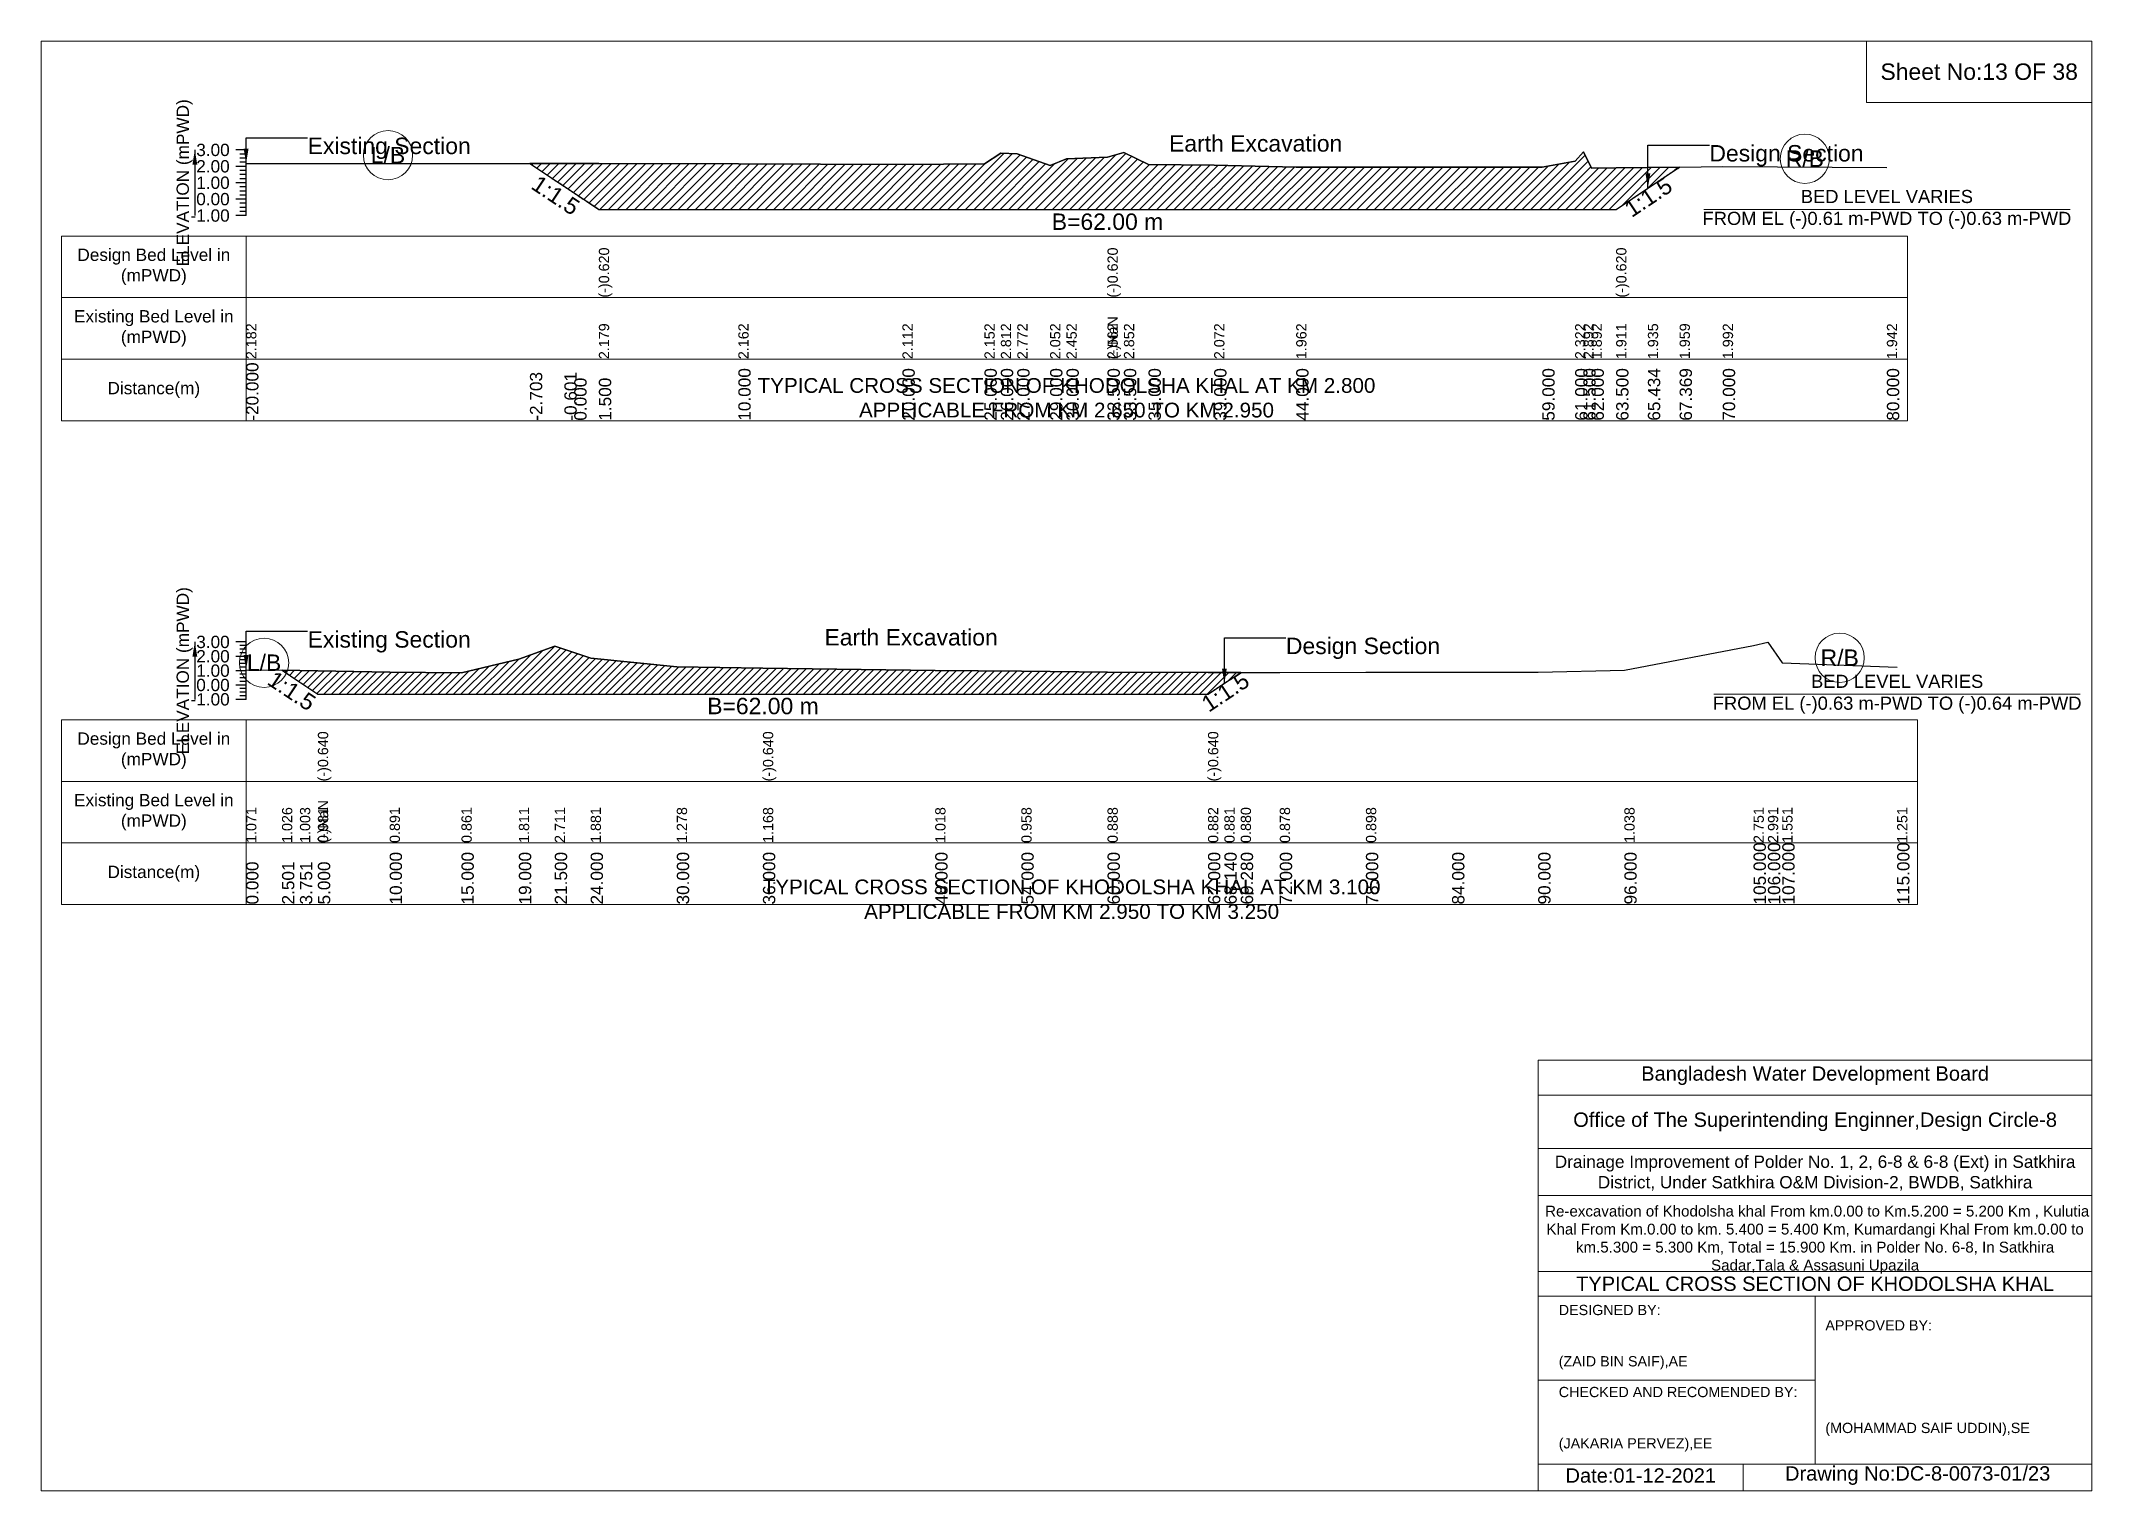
# Model space of a CAD drawing. Header units: inches. Extents: x 93000 to 476000, y -4242 to 0.
# Drawn here: x 220000 to 226000, y -4242 to 0 of the extents above; entities that cross this region are included whole.
import ezdxf

# ---------------------------------------------------------------- set-up
doc = ezdxf.new("R2010")
doc.units = ezdxf.units.IN
doc.header["$LTSCALE"] = 7
doc.header["$MEASUREMENT"] = 0
doc.linetypes.add('DASHED', pattern=[0.75, 0.5, -0.25])
for name, color, linetype, lineweight in [('Cross section Data Border', 7, 'Continuous', 9), ('Cross Section Labels', 7, 'Continuous', 9), ('Design_Bed_Level for Xsection', 7, 'DASHED', 25), ('Existing_Bed_Level for Xsection', 7, 'Continuous', 25), ('Long Section Labels', 7, 'Continuous', 9)]:
    doc.layers.add(name, color=color, linetype=linetype, lineweight=lineweight)
doc.styles.get("Standard").update_dxf_attribs({"font": 'arial.ttf'})
doc.dimstyles.get("Standard").update_dxf_attribs({"dimtxt": 0.18, "dimasz": 0.18, "dimexe": 0.18, "dimexo": 0.0625, "dimgap": 0.09, "dimtad": 0, "dimtih": 1, "dimtoh": 1, "dimdec": 4, "dimzin": 0, "dimdsep": 46, "dimtxsty": 'Standard', "dimcen": 0.09, "dimadec": 0, "dimazin": 0, "dimtfac": 1, "dimtdec": 4, "dimtofl": 0, "dimtmove": 0, "dimatfit": 3, "dimfxl": 1, "dimtolj": 1, "dimtzin": 0, "dimarcsym": 0})

msp = doc.modelspace()

# ---------------------------------------------------------------- texts
at = {"layer": 'Cross section Data Border', "attachment_point": 5}
for s, insert, char_height in [('Sheet No:13 OF 38', (225670, -90), 48), ('Bangladesh Water Development Board', (225190, -3027), 42), ('Office of The Superintending Enginner,Design Circle-8', (225190, -3162), 42)]:
    msp.add_mtext(s, dxfattribs=dict(at, insert=insert, char_height=char_height))
at = {"layer": 'Cross section Data Border'}
for s, insert, char_height, width, attachment_point in [('Design Bed Level in (mPWD)', (220330, -660.8), 36, 480, 5), ('Existing Bed Level in (mPWD)', (220330, -840.8), 36, 480, 5), ('Distance(m)', (220330, -1020.8), 36, 480, 5), ('Design Bed Level in (mPWD)', (220330, -2076.2), 36, 480, 5), ('Existing Bed Level in (mPWD)', (220330, -2256.2), 36, 480, 5), ('Distance(m)', (220330, -2436.2), 36, 480, 5), ('Drainage Improvement of Polder No. 1, 2, 6-8 & 6-8 (Ext) in Satkhira District, Under Satkhira O&M Division-2, BWDB, Satkhira', (225190, -3312), 36, 1680, 5), (' Re-excavation of Khodolsha khal From km.0.00 to Km.5.200 = 5.200 Km , Kulutia Khal From Km.0.00 to km. 5.400 = 5.400 Km, Kumardangi Khal From km.0.00 to km.5.300 = 5.300 Km, Total = 15.900 Km. in Polder No. 6-8, In Satkhira Sadar,Tala & Assasuni Upazila', (225190, -3507), 31.6143, 1620, 5), ('TYPICAL CROSS SECTION OF KHODOLSHA KHAL', (225190, -3636), 42, 1680, 5), ('DESIGNED BY:^J^J^J(ZAID BIN SAIF),AE', (224440, -3792), 30, 840, 4), ('APPROVED BY:^J^J^J^J^J^J(MOHAMMAD SAIF UDDIN),SE', (225220, -3912), 30, 840, 4), ('CHECKED AND RECOMENDED BY:^J^J^J(JAKARIA PERVEZ),EE', (224440, -4032), 30, 840, 4), ('Date:01-12-2021', (224680, -4197), 42, 840, 5), ('Drawing No:DC-8-0073-01/23', (225490, -4197), 42, 1320, 5)]:
    msp.add_mtext(s, dxfattribs=dict(at, insert=insert, char_height=char_height, width=width, attachment_point=attachment_point))
at = {"layer": 'Cross Section Labels'}
for s, insert, char_height, attachment_point in [('Existing Section', (220780, -282.8), 48, 1), ('Earth Excavation', (223300, -275.6), 48, 1), ('L/B', (221015.1, -334.1), 48, 5), ('Design Section', (224880.8, -304.4), 48, 1), ('R/B', (225160, -344.4), 48, 5), ('BED LEVEL VARIES ^JFROM EL (-)0.61 m-PWD TO (-)0.63 m-PWD', (225400, -492.6), 38.4, 5), ('B=62.00 m', (223120, -504.6), 48, 2), ('TYPICAL CROSS SECTION OF KHODOLSHA KHAL AT KM 2.800^JAPPLICABLE FROM KM 2.650 TO KM 2.950', (223000, -1044), 43.2, 5), ('Existing Section', (220780, -1726.7), 48, 1), ('Earth Excavation', (222292, -1720.4), 48, 1), ('L/B', (220652.5, -1819.1), 48, 5), ('Design Section', (223641.9, -1745.6), 48, 1), ('R/B', (225262, -1804.3), 48, 5), ('BED LEVEL VARIES ^JFROM EL (-)0.63 m-PWD TO (-)0.64 m-PWD', (225430, -1911), 38.4, 5), ('B=62.00 m', (222112, -1921.5), 48, 2), ('TYPICAL CROSS SECTION OF KHODOLSHA KHAL AT KM 3.100^JAPPLICABLE FROM KM 2.950 TO KM 3.250', (223015, -2511), 43.2, 5)]:
    msp.add_mtext(s, dxfattribs=dict(at, insert=insert, char_height=char_height, attachment_point=attachment_point))
at = {"layer": 'Cross Section Labels', "char_height": 48, "attachment_point": 2}
for insert, rotation in [((221519.1, -431.3), 326.30993), ((224688.8, -436.7), 33.69007), ((220747, -1881.3), 326.30993), ((223451.4, -1884.4), 33.69007)]:
    msp.add_mtext('1:1.5', dxfattribs=dict(at, insert=insert, rotation=rotation))
at = {"layer": 'Existing_Bed_Level for Xsection', "char_height": 36, "attachment_point": 5, "rotation": 90}
for insert in [(220420, -414.8), (220420, -1842.2)]:
    msp.add_mtext('ELEVATION (mPWD)', dxfattribs=dict(at, insert=insert))
at = {"layer": 'Existing_Bed_Level for Xsection', "char_height": 36, "attachment_point": 6}
for s, insert in [('3.00', (220552, -318.8)), ('2.00', (220552, -366.8)), ('1.00', (220552, -414.8)), ('0.00', (220552, -462.8)), ('-1.00', (220552, -510.8)), ('3.00', (220552, -1758.2)), ('2.00', (220552, -1800.2)), ('1.00', (220552, -1842.2)), ('-1.00', (220552, -1926.2)), ('0.00', (220552, -1884.2))]:
    msp.add_mtext(s, dxfattribs=dict(at, insert=insert))
at = {"layer": 'Long Section Labels', "attachment_point": 1, "rotation": 90}
for s, insert, char_height in [('(-)0.620', (221632, -750.8), 30), ('(-)0.620', (223120, -750.8), 30), ('(-)0.620', (224608, -750.8), 30), ('2.182', (220600, -930.8), 30), ('2.182', (220600, -930.8), 30), ('2.182', (220600, -930.8), 30), ('2.182', (220600, -930.8), 30), ('2.179', (221632, -930.8), 30), ('2.179', (221632, -930.8), 30), ('2.179', (221632, -930.8), 30), ('2.162', (222040, -930.8), 30), ('2.112', (222520, -930.8), 30), ('2.112', (222520, -930.8), 30), ('2.152', (222760, -930.8), 30), ('2.812', (222808, -930.8), 30), ('2.772', (222856, -930.8), 30), ('2.052', (222952, -930.8), 30), ('2.452', (223000, -930.8), 30), ('(-)NaN', (223120, -930.8), 30), ('2.562', (223120, -930.8), 30), ('2.562', (223120, -930.8), 30), ('2.852', (223168, -930.8), 30), ('2.072', (223432, -930.8), 30), ('1.962', (223672, -930.8), 30), ('1.962', (223672, -930.8), 30), ('2.322', (224488, -930.8), 30), ('2.892', (224512, -930.8), 30), ('1.892', (224536, -930.8), 30), ('1.911', (224608, -930.8), 30), ('1.911', (224608, -930.8), 30), ('1.911', (224608, -930.8), 30), ('1.935', (224700.8, -930.8), 30), ('1.959', (224793.7, -930.8), 30), ('1.992', (224920, -930.8), 30), ('1.942', (225400, -930.8), 30), ('-20.000', (220600, -1110.8), 36), ('10.000', (222040, -1110.8), 36), ('20.000', (222520, -1110.8), 36), ('25.000', (222760, -1110.8), 36), ('26.000', (222808, -1110.8), 36), ('27.000', (222856, -1110.8), 36), ('29.000', (222952, -1110.8), 36), ('30.000', (223000, -1110.8), 36), ('32.500', (223120, -1110.8), 36), ('32.500', (223120, -1110.8), 36), ('32.500', (223120, -1110.8), 36), ('33.500', (223168, -1110.8), 36), ('35.000', (223240, -1110.8), 36), ('39.000', (223432, -1110.8), 36), ('44.000', (223672, -1110.8), 36), ('59.000', (224392, -1110.8), 36), ('61.000', (224488, -1110.8), 36), ('61.500', (224512, -1110.8), 36), ('62.000', (224536, -1110.8), 36), ('63.500', (224608, -1110.8), 36), ('63.500', (224608, -1110.8), 36), ('63.500', (224608, -1110.8), 36), ('65.434', (224700.8, -1110.8), 36), ('67.369', (224793.7, -1110.8), 36), ('70.000', (224920, -1110.8), 36), ('80.000', (225400, -1110.8), 36), ('-2.703', (221430.3, -1110.8), 36), ('-0.601', (221531.1, -1110.8), 36), ('0.000', (221560, -1110.8), 36), ('1.500', (221632, -1110.8), 36), ('1.500', (221632, -1110.8), 36), ('1.500', (221632, -1110.8), 36), ('(-)0.640', (220810, -2166.2), 30), ('(-)0.640', (222112, -2166.2), 30), ('(-)0.640', (223414, -2166.2), 30), ('1.071', (220600, -2346.2), 30), ('1.026', (220705, -2346.2), 30), ('1.003', (220757.5, -2346.2), 30), ('(-)NaN', (220810, -2346.2), 30), ('(-)NaN', (220810, -2346.2), 30), ('(-)NaN', (220810, -2346.2), 30), ('0.981', (220810, -2346.2), 30), ('0.981', (220810, -2346.2), 30), ('0.891', (221020, -2346.2), 30), ('0.861', (221230, -2346.2), 30), ('1.811', (221398, -2346.2), 30), ('2.711', (221503, -2346.2), 30), ('1.881', (221608, -2346.2), 30), ('1.278', (221860, -2346.2), 30), ('1.168', (222112, -2346.2), 30), ('1.168', (222112, -2346.2), 30), ('1.018', (222616, -2346.2), 30), ('0.958', (222868, -2346.2), 30), ('0.888', (223120, -2346.2), 30), ('0.888', (223120, -2346.2), 30), ('0.882', (223414, -2346.2), 30), ('0.882', (223414, -2346.2), 30), ('0.881', (223461.9, -2346.2), 30), ('0.880', (223509.8, -2346.2), 30), ('0.878', (223624, -2346.2), 30), ('0.898', (223876, -2346.2), 30), ('0.898', (223876, -2346.2), 30), ('1.038', (224632, -2346.2), 30), ('2.751', (225010, -2346.2), 30), ('2.991', (225052, -2346.2), 30), ('1.551', (225094, -2346.2), 30), ('1.251', (225430, -2346.2), 30), ('10.000', (221020, -2526.2), 36), ('15.000', (221230, -2526.2), 36), ('19.000', (221398, -2526.2), 36), ('21.500', (221503, -2526.2), 36), ('24.000', (221608, -2526.2), 36), ('30.000', (221860, -2526.2), 36), ('36.000', (222112, -2526.2), 36), ('36.000', (222112, -2526.2), 36), ('36.000', (222112, -2526.2), 36), ('48.000', (222616, -2526.2), 36), ('54.000', (222868, -2526.2), 36), ('60.000', (223120, -2526.2), 36), ('67.000', (223414, -2526.2), 36), ('67.000', (223414, -2526.2), 36), ('67.000', (223414, -2526.2), 36), ('68.140', (223461.9, -2526.2), 36), ('69.280', (223509.8, -2526.2), 36), ('72.000', (223624, -2526.2), 36), ('78.000', (223876, -2526.2), 36), ('84.000', (224128, -2526.2), 36), ('90.000', (224380, -2526.2), 36), ('96.000', (224632, -2526.2), 36), ('105.000', (225010, -2526.2), 36), ('106.000', (225052, -2526.2), 36), ('107.000', (225094, -2526.2), 36), ('115.000', (225430, -2526.2), 36), ('0.000', (220600, -2526.2), 36), ('2.501', (220705, -2526.2), 36), ('3.751', (220757.5, -2526.2), 36), ('5.000', (220810, -2526.2), 36), ('5.000', (220810, -2526.2), 36), ('5.000', (220810, -2526.2), 36)]:
    msp.add_mtext(s, dxfattribs=dict(at, insert=insert, char_height=char_height))

# ---------------------------------------------------------------- hatches: boundary and pattern name
at = {"layer": 'Existing_Bed_Level for Xsection'}
h = msp.add_hatch(dxfattribs=at)
h.set_pattern_fill('ANSI31', color=256, scale=144, style=0)
h.paths.add_polyline_path([(221430.3, -358.1), (221531.1, -425.3), (221560, -444.6), (221632, -492.6), (222040, -492.6), (222520, -492.6), (222760, -492.6), (222808, -492.6), (222856, -492.6), (222952, -492.6), (223000, -492.6), (223120, -492.6), (223168, -492.6), (223240, -492.6), (223432, -492.6), (223672, -492.6), (224392, -492.6), (224488, -492.6), (224512, -492.6), (224536, -492.6), (224608, -492.6), (224700.8, -430.7), (224793.7, -368.8), (224700.8, -369.9), (224608, -371.1), (224536, -372), (224512, -324), (224488, -351.4), (224392, -368.6), (223672, -368.6), (223432, -363.4), (223240, -361.4), (223168, -325.9), (223120, -339.8), (223000, -345.1), (222952, -364.3), (222856, -329.8), (222808, -327.8), (222760, -359.5), (222520, -361.4), (222040, -359), (221632, -358.2), (221560, -358.1), (221531.1, -358.1)])
h = msp.add_hatch(dxfattribs=at)
h.set_pattern_fill('ANSI31', color=256, scale=126, style=0)
h.paths.add_polyline_path([(220705, -1841.1), (220757.5, -1876.1), (220810, -1911), (221020, -1911), (221230, -1911), (221398, -1911), (221503, -1911), (221608, -1911), (221860, -1911), (222112, -1911), (222616, -1911), (222868, -1911), (223120, -1911), (223414, -1911), (223461.9, -1879.1), (223509.8, -1847.2), (223461.9, -1847.2), (223414, -1847.1), (223120, -1846.9), (222868, -1843.9), (222616, -1841.4), (222112, -1835.1), (221860, -1830.5), (221608, -1805.2), (221503, -1770.3), (221398, -1808.1), (221230, -1848), (221020, -1846.7), (220810, -1843), (220757.5, -1842)])

# ---------------------------------------------------------------- linework, layer by layer
at = {"layer": 'Cross section Data Border'}
for points in [[(220000, 0), (226000, 0), (226000, -4242), (220000, -4242)], [(225340, 0), (226000, 0), (226000, -180), (225340, -180)], [(220060, -570.8), (225460, -570.8), (225460, -1110.8), (220060, -1110.8)], [(220060, -1986.2), (225490, -1986.2), (225490, -2526.2), (220060, -2526.2)]]:
    msp.add_lwpolyline(points, close=True, dxfattribs=at)
for points in [[(220600, -570.8), (220600, -1110.8)], [(220060, -750.8), (225460, -750.8)], [(220060, -930.8), (225460, -930.8)], [(220600, -1986.2), (220600, -2526.2)], [(220060, -2166.2), (225490, -2166.2)], [(220060, -2346.2), (225490, -2346.2)], [(224380, -4242), (224380, -2982), (226000, -2982)], [(224380, -3084), (226000, -3084)], [(224380, -3240), (226000, -3240)], [(224380, -3378), (226000, -3378)], [(224380, -3600), (226000, -3600)], [(224380, -3672), (226000, -3672)], [(225190, -3672), (225190, -4164)], [(224380, -3918), (225190, -3918)], [(224380, -4164), (226000, -4164)], [(224980, -4164), (224980, -4242)]]:
    msp.add_lwpolyline(points, dxfattribs=at)
at = {"layer": 'Cross Section Labels'}
for points in [[(224864.2, -492.6), (225935.8, -492.6)], [(224894.2, -1911), (225965.8, -1911)]]:
    msp.add_lwpolyline(points, dxfattribs=at)
for centre in [(221015.1, -334.1), (225160, -344.4), (225262, -1804.3), (220652.5, -1819.1)]:
    msp.add_circle(centre, 72, dxfattribs=at)
at = {"layer": 'Design_Bed_Level for Xsection'}
for points in [[(221430.3, -358.1), (221531.1, -425.3), (221632, -492.6), (223120, -492.6), (224608, -492.6), (224700.8, -430.7), (224793.7, -368.8)], [(220705, -1841.1), (220757.5, -1876.1), (220810, -1911), (222112, -1911), (223414, -1911), (223461.9, -1879.1), (223509.8, -1847.2)]]:
    msp.add_lwpolyline(points, dxfattribs=at)
at = {"layer": 'Existing_Bed_Level for Xsection'}
for points in [[(220600, -318.8), (220570, -318.8)], [(220600, -330.8), (220582, -330.8)], [(220600, -342.8), (220582, -342.8)], [(220600, -354.8), (220582, -354.8)], [(220600, -510.8), (220600, -462.8), (220600, -414.8), (220600, -366.8), (220600, -318.8)], [(220600, -358.1), (221430.3, -358.1), (221531.1, -358.1), (221560, -358.1), (221632, -358.2), (221632, -358.2), (222040, -359), (222520, -361.4), (222760, -359.5), (222808, -327.8), (222856, -329.8), (222952, -364.3), (223000, -345.1), (223120, -339.8), (223120, -339.8), (223168, -325.9), (223240, -361.4), (223432, -363.4), (223672, -368.6), (224392, -368.6), (224488, -351.4), (224512, -324), (224536, -372), (224608, -371.1), (224608, -371.1), (224700.8, -369.9), (224793.7, -368.8), (224920, -367.2), (225400, -369.6)], [(220600, -366.8), (220570, -366.8)], [(220600, -414.8), (220570, -414.8)], [(220600, -378.8), (220582, -378.8)], [(220600, -390.8), (220582, -390.8)], [(220600, -402.8), (220582, -402.8)], [(220600, -462.8), (220570, -462.8)], [(220600, -426.8), (220582, -426.8)], [(220600, -438.8), (220582, -438.8)], [(220600, -450.8), (220582, -450.8)], [(220600, -474.8), (220582, -474.8)], [(220600, -510.8), (220570, -510.8)], [(220600, -486.8), (220582, -486.8)], [(220600, -498.8), (220582, -498.8)], [(220600, -1758.2), (220570, -1758.2)], [(220600, -1768.7), (220582, -1768.7)], [(220600, -1779.2), (220582, -1779.2)], [(220600, -1789.7), (220582, -1789.7)], [(220600, -1926.2), (220600, -1884.2), (220600, -1842.2), (220600, -1800.2), (220600, -1758.2)], [(220600, -1839.2), (220705, -1841.1), (220757.5, -1842), (220810, -1843), (220810, -1843), (221020, -1846.7), (221230, -1848), (221398, -1808.1), (221503, -1770.3), (221608, -1805.2), (221860, -1830.5), (222112, -1835.1), (222112, -1835.1), (222616, -1841.4), (222868, -1843.9), (223120, -1846.9), (223414, -1847.1), (223414, -1847.1), (223461.9, -1847.2), (223509.8, -1847.2), (223624, -1847.3), (223876, -1846.4), (224128, -1846.4), (224380, -1846.9), (224632, -1840.6), (225010, -1768.6), (225052, -1758.5), (225094, -1819), (225430, -1831.6)], [(220600, -1800.2), (220570, -1800.2)], [(220600, -1842.2), (220570, -1842.2)], [(220600, -1810.7), (220582, -1810.7)], [(220600, -1821.2), (220582, -1821.2)], [(220600, -1831.7), (220582, -1831.7)], [(220600, -1852.7), (220582, -1852.7)], [(220600, -1884.2), (220570, -1884.2)], [(220600, -1863.2), (220582, -1863.2)], [(220600, -1873.7), (220582, -1873.7)], [(220600, -1894.7), (220582, -1894.7)], [(220600, -1905.2), (220582, -1905.2)], [(220600, -1915.7), (220582, -1915.7)], [(220600, -1926.2), (220570, -1926.2)]]:
    msp.add_lwpolyline(points, dxfattribs=at)
for points in [[(221430.3, -358.1), (221430.3, -358.1), (221531.1, -425.3), (221560, -444.6), (221632, -492.6), (221632, -492.6), (222040, -492.6), (222520, -492.6), (222760, -492.6), (222808, -492.6), (222856, -492.6), (222952, -492.6), (223000, -492.6), (223120, -492.6), (223120, -492.6), (223168, -492.6), (223240, -492.6), (223432, -492.6), (223672, -492.6), (224392, -492.6), (224488, -492.6), (224512, -492.6), (224536, -492.6), (224608, -492.6), (224608, -492.6), (224700.8, -430.7), (224793.7, -368.8), (224793.7, -368.8), (224793.7, -368.8), (224700.8, -369.9), (224608, -371.1), (224608, -371.1), (224536, -372), (224512, -324), (224488, -351.4), (224392, -368.6), (223672, -368.6), (223432, -363.4), (223240, -361.4), (223168, -325.9), (223120, -339.8), (223120, -339.8), (223000, -345.1), (222952, -364.3), (222856, -329.8), (222808, -327.8), (222760, -359.5), (222520, -361.4), (222040, -359), (221632, -358.2), (221632, -358.2), (221560, -358.1), (221531.1, -358.1), (221430.3, -358.1)], [(220705, -1841.1), (220705, -1841.1), (220757.5, -1876.1), (220810, -1911), (220810, -1911), (221020, -1911), (221230, -1911), (221398, -1911), (221503, -1911), (221608, -1911), (221860, -1911), (222112, -1911), (222112, -1911), (222616, -1911), (222868, -1911), (223120, -1911), (223414, -1911), (223414, -1911), (223461.9, -1879.1), (223509.8, -1847.2), (223509.8, -1847.2), (223509.8, -1847.2), (223461.9, -1847.2), (223414, -1847.1), (223414, -1847.1), (223120, -1846.9), (222868, -1843.9), (222616, -1841.4), (222112, -1835.1), (222112, -1835.1), (221860, -1830.5), (221608, -1805.2), (221503, -1770.3), (221398, -1808.1), (221230, -1848), (221020, -1846.7), (220810, -1843), (220810, -1843), (220757.5, -1842), (220705, -1841.1)]]:
    msp.add_lwpolyline(points, close=True, dxfattribs=at)

msp.set_redraw_order([(e.dxf.handle, doc.entitydb.next_handle()) for e in msp.query("TEXT MTEXT ATTDEF DIMENSION ARC_DIMENSION")])  # texts and dimensions are drawn at this point

# ---------------------------------------------------------------- leaders
at = {"layer": 'Cross Section Labels', "annotation_type": 0, "has_hookline": 1, "hookline_direction": 0}
for points, text_width in [([(220600, -358.1), (220600, -282.8), (220779.9, -282.8)], 467.2), ([(224700.8, -430.7), (224700.8, -304.4), (224880.8, -304.4)], 441.2), ([(220600, -1839.2), (220600, -1726.7), (220779.9, -1726.7)], 467.2), ([(223461.9, -1879.1), (223461.9, -1745.6), (223641.8, -1745.6)], 441.2)]:
    msp.add_leader(points, dimstyle='Standard', override={"dimasz": 43.2}, dxfattribs=dict(at, text_width=text_width))
at = {"layer": 'Existing_Bed_Level for Xsection'}
for points in [[(220450, -318.8), (220450, -510.8)], [(220450, -1758.2), (220450, -1926.2)]]:
    msp.add_leader(points, dimstyle='Standard', override={"dimasz": 43.2}, dxfattribs=at)

doc.saveas('drawing.dxf')
